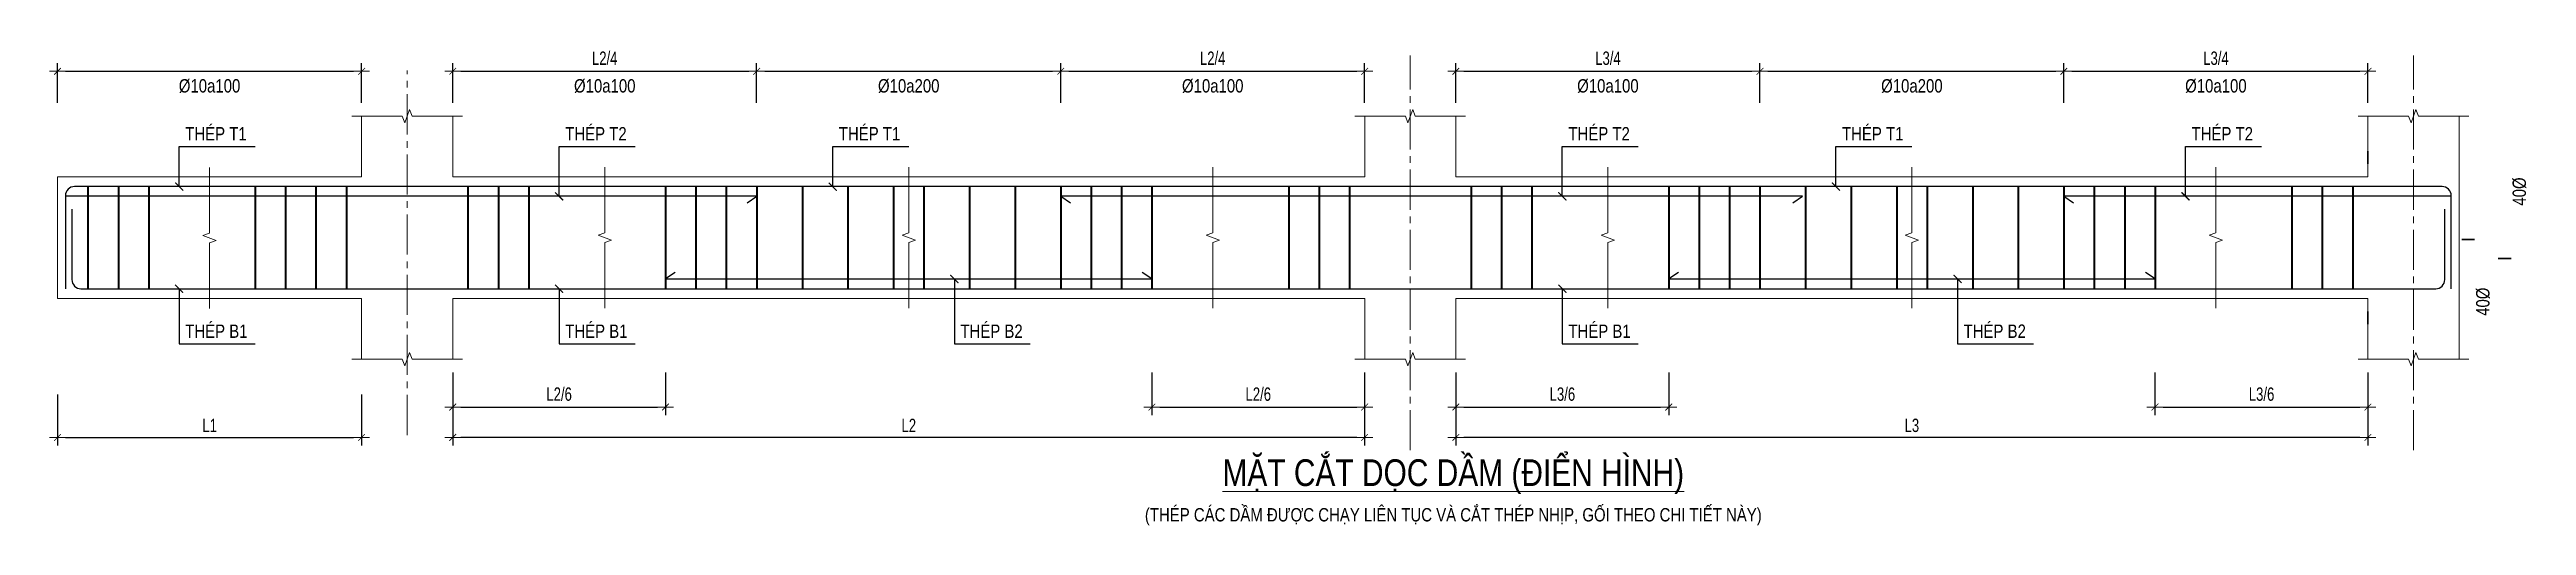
# Model space of a CAD drawing. Header units: millimetres. Extents: x 0 to 256521, y -18667 to 27271.
# Drawn here: x 223181 to 234755, y -2574 to -348 of the extents above; entities that cross this region are included whole.
import ezdxf
from ezdxf.enums import TextEntityAlignment as Align

# ---------------------------------------------------------------- set-up
doc = ezdxf.new("R2010")
doc.units = ezdxf.units.MM
doc.linetypes.add('CENTER2', pattern=[1.125, 0.75, -0.125, 0.125, -0.125])
doc.layers.get('Defpoints').update_dxf_attribs({"color": 151, "lineweight": 9})
for name, color, linetype, lineweight in [('NDC_S_AXIS', 5, 'CENTER2', 13), ('NDC_S_CONTINUOUS', 3, 'Continuous', 20), ('NDC_S_DIM', 1, 'Continuous', 15), ('NDC_S_STIRRUP', 4, 'Continuous', 40), ('NDC_S_THIN LINE', 8, 'Continuous', 9), ('NDC_S_VN TEXT', 7, 'Continuous', 20)]:
    doc.layers.add(name, color=color, linetype=linetype, lineweight=lineweight)
doc.layers.add('S-DIM', color=96, linetype='Continuous')
doc.layers.add('S-REIN', color=1, linetype='Continuous')
doc.styles.add('NDC_DIM', font='', dxfattribs={"width": 0.75})
doc.styles.add('NDC_VIE TXT', font='arial.ttf', dxfattribs={"width": 0.8})
doc.styles.get('NDC_DIM').set_extended_font_data('Dotum')
doc.dimstyles.new('NDC_dim_25', dxfattribs={"dimscale": 25, "dimtxt": 2.5, "dimasz": 1.5, "dimexe": 1.5, "dimexo": 2.5, "dimgap": 1, "dimtad": 1, "dimdec": 0, "dimzin": 0, "dimdsep": 46, "dimtxsty": 'NDC_DIM', "dimblk": 'DIMMARK', "dimcen": 0.09, "dimdle": 1.2, "dimclrd": 1, "dimclre": 1, "dimclrt": 3, "dimadec": 0, "dimazin": 0, "dimtfac": 1, "dimtdec": 0, "dimtix": 1, "dimtofl": 0, "dimtmove": 0, "dimatfit": 3, "dimfxl": 8, "dimfxlon": 1, "dimtolj": 1, "dimtzin": 0, "dimarcsym": 0})

msp = doc.modelspace()

# ---------------------------------------------------------------- texts
at = {"layer": 'NDC_S_VN TEXT', "style": 'NDC_VIE TXT', "width": 0.8}
for s, height, p in [('%%C10a100', 62.5, (223928.6, -549.1)), ('%%C10a100', 62.5, (225775.2, -549.1)), ('%%C10a200', 62.5, (227195.6, -549.1)), ('%%C10a100', 62.5, (228616.1, -549.1)), ('%%C10a100', 62.5, (230462.7, -549.1)), ('%%C10a200', 62.5, (231883.1, -549.1)), ('%%C10a100', 62.5, (233303.6, -549.1)), ('%%UMẶT CẮT DỌC DẦM (ĐIỂN HÌNH)', 125, (229740.2, -2389.4)), ('(THÉP CÁC DẦM ĐƯỢC CHẠY LIÊN TỤC VÀ CẮT THÉP NHỊP, GỐI THEO CHI TIẾT NÀY)', 62.5, (229740.2, -2555.1))]:
    msp.add_text(s, height=height, dxfattribs=at).set_placement(p, align=Align.CENTER)
for s, p in [('THÉP T1', (223814.9, -773.2)), ('THÉP T2', (225590.5, -773.2)), ('THÉP T1', (226868.9, -773.2)), ('THÉP T2', (230278, -773.2)), ('THÉP T1', (231556.4, -773.2)), ('THÉP T2', (233189.9, -773.2)), ('THÉP B1', (223814.9, -1696.5)), ('THÉP B1', (225590.5, -1696.5)), ('THÉP B2', (227437.1, -1696.5)), ('THÉP B1', (230278, -1696.5)), ('THÉP B2', (232124.6, -1696.5))]:
    msp.add_text(s, height=62.5, dxfattribs=at).set_placement(p)
for p in [(234752.4, -1078), (234582, -1593.4)]:
    msp.add_text('40%%C', height=62.5, rotation=90, dxfattribs=at).set_placement(p)

# ---------------------------------------------------------------- blocks, each defined once
blk = doc.blocks.new('DIMMARK')
at = {"layer": 'NDC_S_DIM', "color": 1}
blk.add_line((-1.5, 0), (1, 0), dxfattribs=at)
at = {"layer": 'NDC_S_DIM', "color": 2, "const_width": 0.1}
blk.add_lwpolyline([(-0.42, -0.42), (0.42, 0.42)], dxfattribs=at)
blk = doc.blocks.new('*D225')
at = {"layer": 'Defpoints', "color": 0, "transparency": 16777216}
for p in [(225065, -1796), (229326, -1796), (225065, -2162)]:
    blk.add_point(p, dxfattribs=at)
at = {"layer": 'NDC_S_DIM', "color": 1, "lineweight": -2, "transparency": 16777216}
for p, q in [((225065, -1962), (225065, -2200)), ((229326, -1962), (229326, -2200)), ((229289, -2162), (225102, -2162))]:
    blk.add_line(p, q, dxfattribs=at)
at = {"layer": 'NDC_S_DIM', "color": 1, "lineweight": -2, "transparency": 16777216, "xscale": 37.5, "yscale": 37.5, "zscale": 37.5, "rotation": 180}
blk.add_blockref('DIMMARK', (225065, -2162), dxfattribs=at)
at = {"layer": 'NDC_S_DIM', "color": 1, "lineweight": -2, "transparency": 16777216, "xscale": 37.5, "yscale": 37.5, "zscale": 37.5}
blk.add_blockref('DIMMARK', (229326, -2162), dxfattribs=at)
at = {"layer": 'NDC_S_DIM', "color": 3, "transparency": 16777216, "insert": (227196, -2106), "char_height": 62.5, "attachment_point": 5, "style": 'NDC_DIM'}
blk.add_mtext('\\A1;L2', dxfattribs=at)
blk = doc.blocks.new('*D226')
at = {"layer": 'Defpoints', "color": 0, "transparency": 16777216}
for p in [(223218, -1796), (224639, -1796), (224639, -2162)]:
    blk.add_point(p, dxfattribs=at)
at = {"layer": 'NDC_S_DIM', "color": 1, "lineweight": -2, "transparency": 16777216}
for p, q in [((223218, -1962), (223218, -2200)), ((224639, -1962), (224639, -2200)), ((223256, -2162), (224601, -2162))]:
    blk.add_line(p, q, dxfattribs=at)
at = {"layer": 'NDC_S_DIM', "color": 1, "lineweight": -2, "transparency": 16777216, "xscale": 37.5, "yscale": 37.5, "zscale": 37.5, "rotation": 180}
blk.add_blockref('DIMMARK', (223218, -2162), dxfattribs=at)
at = {"layer": 'NDC_S_DIM', "color": 1, "lineweight": -2, "transparency": 16777216, "xscale": 37.5, "yscale": 37.5, "zscale": 37.5}
blk.add_blockref('DIMMARK', (224639, -2162), dxfattribs=at)
at = {"layer": 'NDC_S_DIM', "color": 3, "transparency": 16777216, "insert": (223929, -2106), "char_height": 62.5, "attachment_point": 5, "style": 'NDC_DIM'}
blk.add_mtext('\\A1;L1', dxfattribs=at)
blk = doc.blocks.new('*D227')
at = {"layer": 'Defpoints', "color": 0, "transparency": 16777216}
for p in [(226485, -450), (225065, -660), (226485, -660)]:
    blk.add_point(p, dxfattribs=at)
at = {"layer": 'NDC_S_DIM', "color": 1, "lineweight": -2, "transparency": 16777216}
for p, q in [((225065, -597), (225065, -412)), ((225102, -450), (226448, -450)), ((226485, -597), (226485, -412))]:
    blk.add_line(p, q, dxfattribs=at)
at = {"layer": 'NDC_S_DIM', "color": 1, "lineweight": -2, "transparency": 16777216, "xscale": 37.5, "yscale": 37.5, "zscale": 37.5, "rotation": 180}
blk.add_blockref('DIMMARK', (225065, -450), dxfattribs=at)
at = {"layer": 'NDC_S_DIM', "color": 1, "lineweight": -2, "transparency": 16777216, "xscale": 37.5, "yscale": 37.5, "zscale": 37.5}
blk.add_blockref('DIMMARK', (226485, -450), dxfattribs=at)
at = {"layer": 'NDC_S_DIM', "color": 3, "transparency": 16777216, "insert": (225775, -389), "char_height": 62.5, "attachment_point": 5, "style": 'NDC_DIM'}
blk.add_mtext('\\A1;L2/4', dxfattribs=at)
blk = doc.blocks.new('*D228')
at = {"layer": 'Defpoints', "color": 0, "transparency": 16777216}
for p in [(229326, -450), (227906, -660), (229326, -660)]:
    blk.add_point(p, dxfattribs=at)
at = {"layer": 'NDC_S_DIM', "color": 1, "lineweight": -2, "transparency": 16777216}
for p, q in [((227906, -597), (227906, -412)), ((227943, -450), (229289, -450)), ((229326, -597), (229326, -412))]:
    blk.add_line(p, q, dxfattribs=at)
at = {"layer": 'NDC_S_DIM', "color": 1, "lineweight": -2, "transparency": 16777216, "xscale": 37.5, "yscale": 37.5, "zscale": 37.5, "rotation": 180}
blk.add_blockref('DIMMARK', (227906, -450), dxfattribs=at)
at = {"layer": 'NDC_S_DIM', "color": 1, "lineweight": -2, "transparency": 16777216, "xscale": 37.5, "yscale": 37.5, "zscale": 37.5}
blk.add_blockref('DIMMARK', (229326, -450), dxfattribs=at)
at = {"layer": 'NDC_S_DIM', "color": 3, "transparency": 16777216, "insert": (228616, -389), "char_height": 62.5, "attachment_point": 5, "style": 'NDC_DIM'}
blk.add_mtext('\\A1;L2/4', dxfattribs=at)
blk = doc.blocks.new('*D229')
at = {"layer": 'Defpoints', "color": 0, "transparency": 16777216}
for p in [(227906, -450), (226485, -660), (227906, -660)]:
    blk.add_point(p, dxfattribs=at)
at = {"layer": 'NDC_S_DIM', "color": 1, "lineweight": -2, "transparency": 16777216}
for p, q in [((226485, -597), (226485, -412)), ((226523, -450), (227868, -450)), ((227906, -597), (227906, -412))]:
    blk.add_line(p, q, dxfattribs=at)
at = {"layer": 'NDC_S_DIM', "color": 1, "lineweight": -2, "transparency": 16777216, "xscale": 37.5, "yscale": 37.5, "zscale": 37.5, "rotation": 180}
blk.add_blockref('DIMMARK', (226485, -450), dxfattribs=at)
at = {"layer": 'NDC_S_DIM', "color": 1, "lineweight": -2, "transparency": 16777216, "xscale": 37.5, "yscale": 37.5, "zscale": 37.5}
blk.add_blockref('DIMMARK', (227906, -450), dxfattribs=at)
blk = doc.blocks.new('*D230')
at = {"layer": 'Defpoints', "color": 0, "transparency": 16777216}
for p in [(224639, -450), (223218, -660), (224639, -660)]:
    blk.add_point(p, dxfattribs=at)
at = {"layer": 'NDC_S_DIM', "color": 1, "lineweight": -2, "transparency": 16777216}
for p, q in [((223218, -597), (223218, -412)), ((223256, -450), (224601, -450)), ((224639, -597), (224639, -412))]:
    blk.add_line(p, q, dxfattribs=at)
at = {"layer": 'NDC_S_DIM', "color": 1, "lineweight": -2, "transparency": 16777216, "xscale": 37.5, "yscale": 37.5, "zscale": 37.5, "rotation": 180}
blk.add_blockref('DIMMARK', (223218, -450), dxfattribs=at)
at = {"layer": 'NDC_S_DIM', "color": 1, "lineweight": -2, "transparency": 16777216, "xscale": 37.5, "yscale": 37.5, "zscale": 37.5}
blk.add_blockref('DIMMARK', (224639, -450), dxfattribs=at)
blk = doc.blocks.new('*D231')
at = {"layer": 'Defpoints', "color": 0, "transparency": 16777216}
for p in [(225065, -1796), (226059, -1796), (226059, -2020)]:
    blk.add_point(p, dxfattribs=at)
at = {"layer": 'NDC_S_DIM', "color": 1, "lineweight": -2, "transparency": 16777216}
for p, q in [((225065, -1858), (225065, -2058)), ((226059, -1858), (226059, -2058)), ((225102, -2020), (226022, -2020))]:
    blk.add_line(p, q, dxfattribs=at)
at = {"layer": 'NDC_S_DIM', "color": 1, "lineweight": -2, "transparency": 16777216, "xscale": 37.5, "yscale": 37.5, "zscale": 37.5, "rotation": 180}
blk.add_blockref('DIMMARK', (225065, -2020), dxfattribs=at)
at = {"layer": 'NDC_S_DIM', "color": 1, "lineweight": -2, "transparency": 16777216, "xscale": 37.5, "yscale": 37.5, "zscale": 37.5}
blk.add_blockref('DIMMARK', (226059, -2020), dxfattribs=at)
at = {"layer": 'NDC_S_DIM', "color": 3, "transparency": 16777216, "insert": (225562, -1960), "char_height": 62.5, "attachment_point": 5, "style": 'NDC_DIM'}
blk.add_mtext('\\A1;L2/6', dxfattribs=at)
blk = doc.blocks.new('*D232')
at = {"layer": 'Defpoints', "color": 0, "transparency": 16777216}
for p in [(228332, -1796), (229326, -1796), (229326, -2020)]:
    blk.add_point(p, dxfattribs=at)
at = {"layer": 'NDC_S_DIM', "color": 1, "lineweight": -2, "transparency": 16777216}
for p, q in [((228332, -1858), (228332, -2058)), ((229326, -1858), (229326, -2058)), ((228369, -2020), (229289, -2020))]:
    blk.add_line(p, q, dxfattribs=at)
at = {"layer": 'NDC_S_DIM', "color": 1, "lineweight": -2, "transparency": 16777216, "xscale": 37.5, "yscale": 37.5, "zscale": 37.5, "rotation": 180}
blk.add_blockref('DIMMARK', (228332, -2020), dxfattribs=at)
at = {"layer": 'NDC_S_DIM', "color": 1, "lineweight": -2, "transparency": 16777216, "xscale": 37.5, "yscale": 37.5, "zscale": 37.5}
blk.add_blockref('DIMMARK', (229326, -2020), dxfattribs=at)
at = {"layer": 'NDC_S_DIM', "color": 3, "transparency": 16777216, "insert": (228829, -1960), "char_height": 62.5, "attachment_point": 5, "style": 'NDC_DIM'}
blk.add_mtext('\\A1;L2/6', dxfattribs=at)
blk = doc.blocks.new('*D233')
at = {"layer": 'Defpoints', "color": 0, "transparency": 16777216}
for p in [(229752, -1796), (234014, -1796), (229752, -2162)]:
    blk.add_point(p, dxfattribs=at)
at = {"layer": 'NDC_S_DIM', "color": 1, "lineweight": -2, "transparency": 16777216}
for p, q in [((229752, -1962), (229752, -2200)), ((234014, -1962), (234014, -2200)), ((233976, -2162), (229790, -2162))]:
    blk.add_line(p, q, dxfattribs=at)
at = {"layer": 'NDC_S_DIM', "color": 1, "lineweight": -2, "transparency": 16777216, "xscale": 37.5, "yscale": 37.5, "zscale": 37.5, "rotation": 180}
blk.add_blockref('DIMMARK', (229752, -2162), dxfattribs=at)
at = {"layer": 'NDC_S_DIM', "color": 1, "lineweight": -2, "transparency": 16777216, "xscale": 37.5, "yscale": 37.5, "zscale": 37.5}
blk.add_blockref('DIMMARK', (234014, -2162), dxfattribs=at)
at = {"layer": 'NDC_S_DIM', "color": 3, "transparency": 16777216, "insert": (231883, -2106), "char_height": 62.5, "attachment_point": 5, "style": 'NDC_DIM'}
blk.add_mtext('\\A1;L3', dxfattribs=at)
blk = doc.blocks.new('*D234')
at = {"layer": 'Defpoints', "color": 0, "transparency": 16777216}
for p in [(231173, -450), (229752, -660), (231173, -660)]:
    blk.add_point(p, dxfattribs=at)
at = {"layer": 'NDC_S_DIM', "color": 1, "lineweight": -2, "transparency": 16777216}
for p, q in [((229752, -597), (229752, -412)), ((229790, -450), (231135, -450)), ((231173, -597), (231173, -412))]:
    blk.add_line(p, q, dxfattribs=at)
at = {"layer": 'NDC_S_DIM', "color": 1, "lineweight": -2, "transparency": 16777216, "xscale": 37.5, "yscale": 37.5, "zscale": 37.5, "rotation": 180}
blk.add_blockref('DIMMARK', (229752, -450), dxfattribs=at)
at = {"layer": 'NDC_S_DIM', "color": 1, "lineweight": -2, "transparency": 16777216, "xscale": 37.5, "yscale": 37.5, "zscale": 37.5}
blk.add_blockref('DIMMARK', (231173, -450), dxfattribs=at)
at = {"layer": 'NDC_S_DIM', "color": 3, "transparency": 16777216, "insert": (230463, -389), "char_height": 62.5, "attachment_point": 5, "style": 'NDC_DIM'}
blk.add_mtext('\\A1;L3/4', dxfattribs=at)
blk = doc.blocks.new('*D235')
at = {"layer": 'Defpoints', "color": 0, "transparency": 16777216}
for p in [(234014, -450), (232593, -660), (234014, -660)]:
    blk.add_point(p, dxfattribs=at)
at = {"layer": 'NDC_S_CONTINUOUS', "color": 1, "lineweight": -2, "transparency": 16777216}
for p, q in [((232593, -597), (232593, -412)), ((232631, -450), (233976, -450)), ((234014, -597), (234014, -412))]:
    blk.add_line(p, q, dxfattribs=at)
at = {"layer": 'NDC_S_CONTINUOUS', "color": 1, "lineweight": -2, "transparency": 16777216, "xscale": 37.5, "yscale": 37.5, "zscale": 37.5, "rotation": 180}
blk.add_blockref('DIMMARK', (232593, -450), dxfattribs=at)
at = {"layer": 'NDC_S_CONTINUOUS', "color": 1, "lineweight": -2, "transparency": 16777216, "xscale": 37.5, "yscale": 37.5, "zscale": 37.5}
blk.add_blockref('DIMMARK', (234014, -450), dxfattribs=at)
at = {"layer": 'NDC_S_CONTINUOUS', "color": 3, "transparency": 16777216, "insert": (233304, -389), "char_height": 62.5, "attachment_point": 5, "style": 'NDC_DIM'}
blk.add_mtext('\\A1;L3/4', dxfattribs=at)
blk = doc.blocks.new('*D236')
at = {"layer": 'Defpoints', "color": 0, "transparency": 16777216}
for p in [(232593, -450), (231173, -660), (232593, -660)]:
    blk.add_point(p, dxfattribs=at)
at = {"layer": 'NDC_S_DIM', "color": 1, "lineweight": -2, "transparency": 16777216}
for p, q in [((231173, -597), (231173, -412)), ((231210, -450), (232556, -450)), ((232593, -597), (232593, -412))]:
    blk.add_line(p, q, dxfattribs=at)
at = {"layer": 'NDC_S_DIM', "color": 1, "lineweight": -2, "transparency": 16777216, "xscale": 37.5, "yscale": 37.5, "zscale": 37.5, "rotation": 180}
blk.add_blockref('DIMMARK', (231173, -450), dxfattribs=at)
at = {"layer": 'NDC_S_DIM', "color": 1, "lineweight": -2, "transparency": 16777216, "xscale": 37.5, "yscale": 37.5, "zscale": 37.5}
blk.add_blockref('DIMMARK', (232593, -450), dxfattribs=at)
blk = doc.blocks.new('*D237')
at = {"layer": 'Defpoints', "color": 0, "transparency": 16777216}
for p in [(229752, -1796), (230747, -1796), (230747, -2020)]:
    blk.add_point(p, dxfattribs=at)
at = {"layer": 'NDC_S_DIM', "color": 1, "lineweight": -2, "transparency": 16777216}
for p, q in [((229752, -1858), (229752, -2058)), ((230747, -1858), (230747, -2058)), ((229790, -2020), (230709, -2020))]:
    blk.add_line(p, q, dxfattribs=at)
at = {"layer": 'NDC_S_DIM', "color": 1, "lineweight": -2, "transparency": 16777216, "xscale": 37.5, "yscale": 37.5, "zscale": 37.5, "rotation": 180}
blk.add_blockref('DIMMARK', (229752, -2020), dxfattribs=at)
at = {"layer": 'NDC_S_DIM', "color": 1, "lineweight": -2, "transparency": 16777216, "xscale": 37.5, "yscale": 37.5, "zscale": 37.5}
blk.add_blockref('DIMMARK', (230747, -2020), dxfattribs=at)
at = {"layer": 'NDC_S_DIM', "color": 3, "transparency": 16777216, "insert": (230250, -1960), "char_height": 62.5, "attachment_point": 5, "style": 'NDC_DIM'}
blk.add_mtext('\\A1;L3/6', dxfattribs=at)
blk = doc.blocks.new('*D238')
at = {"layer": 'Defpoints', "color": 0, "transparency": 16777216}
for p in [(233019, -1796), (234014, -1796), (234014, -2020)]:
    blk.add_point(p, dxfattribs=at)
at = {"layer": 'NDC_S_DIM', "color": 1, "lineweight": -2, "transparency": 16777216}
for p, q in [((233019, -1858), (233019, -2058)), ((234014, -1858), (234014, -2058)), ((233057, -2020), (233976, -2020))]:
    blk.add_line(p, q, dxfattribs=at)
at = {"layer": 'NDC_S_DIM', "color": 1, "lineweight": -2, "transparency": 16777216, "xscale": 37.5, "yscale": 37.5, "zscale": 37.5, "rotation": 180}
blk.add_blockref('DIMMARK', (233019, -2020), dxfattribs=at)
at = {"layer": 'NDC_S_DIM', "color": 1, "lineweight": -2, "transparency": 16777216, "xscale": 37.5, "yscale": 37.5, "zscale": 37.5}
blk.add_blockref('DIMMARK', (234014, -2020), dxfattribs=at)
at = {"layer": 'NDC_S_DIM', "color": 3, "transparency": 16777216, "insert": (233517, -1960), "char_height": 62.5, "attachment_point": 5, "style": 'NDC_DIM'}
blk.add_mtext('\\A1;L3/6', dxfattribs=at)
blk = doc.blocks.new('*U216')
at = {"layer": 'S-DIM', "color": 161}
blk.add_lwpolyline([(1195, 1619, 0, 30, 0), (1077, 1619, 0, 0, 0), (50, 1619, 0, 0, 0.414214), (0, 1569, 0, 0, 0), (0, 90, 30, 0, 0), (0, 0, 0, 0, 0)], format="xyseb", dxfattribs=at)
for points in [[(1195, 1694), (1195, 1544)], [(-75, 0), (75, 0)]]:
    blk.add_lwpolyline(points, close=True, dxfattribs=at)
blk = doc.blocks.new('*U215')
at = {"layer": 'S-DIM', "color": 161}
blk.add_lwpolyline([(926, 1187, 0, 30, 0), (809, 1187, 0, 0, 0), (50, 1187, 0, 0, 0.414214), (0, 1137, 0, 0, 0), (0, 90, 30, 0, 0), (0, 0, 0, 0, 0)], format="xyseb", dxfattribs=at)
for points in [[(926, 1262), (926, 1112)], [(-75, 0), (75, 0)]]:
    blk.add_lwpolyline(points, close=True, dxfattribs=at)

# ---------------------------------------------------------------- dimensions: what is measured, and where the dimension line sits
at = {"layer": 'NDC_S_CONTINUOUS'}
dim = msp.add_linear_dim(base=(234013.8, -449.7), p1=(232593.3, -659.6), p2=(234013.8, -659.6), text='L3/4', dimstyle='NDC_dim_25', dxfattribs=at)
dim.commit()
dim.dimension.update_dxf_attribs({"geometry": '*D235', "text_midpoint": (233303.6, -389)})
at = {"layer": 'NDC_S_DIM'}
for base, p1, p2, text, picture, middle in [((224638.8, -449.7), (223218.3, -659.6), (224638.8, -659.6), ' ', '*D230', (223928.6, -449.7)), ((226485.4, -449.7), (225064.9, -659.6), (226485.4, -659.6), 'L2/4', '*D227', (225775.2, -389)), ((227905.8, -449.7), (226485.4, -659.6), (227905.8, -659.6), ' ', '*D229', (227195.6, -449.7)), ((229326.3, -449.7), (227905.8, -659.6), (229326.3, -659.6), 'L2/4', '*D228', (228616.1, -389)), ((231172.9, -449.7), (229752.4, -659.6), (231172.9, -659.6), 'L3/4', '*D234', (230462.7, -389)), ((232593.3, -449.7), (231172.9, -659.6), (232593.3, -659.6), ' ', '*D236', (231883.1, -449.7)), ((224638.8, -2162.3), (223218.3, -1796), (224638.8, -1796), 'L1', '*D226', (223928.6, -2106)), ((226059.3, -2020.3), (225064.9, -1796), (226059.3, -1796), 'L2/6', '*D231', (225562.1, -1959.5)), ((229326.3, -2020.3), (228332, -1796), (229326.3, -1796), 'L2/6', '*D232', (228829.1, -1959.5)), ((230746.8, -2020.3), (229752.4, -1796), (230746.8, -1796), 'L3/6', '*D237', (230249.6, -1959.5)), ((234013.8, -2020.3), (233019.5, -1796), (234013.8, -1796), 'L3/6', '*D238', (233516.6, -1959.5))]:
    dim = msp.add_linear_dim(base=base, p1=p1, p2=p2, text=text, dimstyle='NDC_dim_25', dxfattribs=at)
    dim.commit()
    dim.dimension.update_dxf_attribs({"geometry": picture, "text_midpoint": middle})
for base, p1, p2, text, picture, middle in [((225064.9, -2162.3), (229326.3, -1796), (225064.9, -1796), 'L2', '*D225', (227195.6, -2106)), ((229752.4, -2162.3), (234013.8, -1796), (229752.4, -1796), 'L3', '*D233', (231883.1, -2106))]:
    dim = msp.add_linear_dim(base=base, p1=p1, p2=p2, angle=180, text=text, dimstyle='NDC_dim_25', dxfattribs=at)
    dim.commit()
    dim.dimension.update_dxf_attribs({"geometry": picture, "text_midpoint": middle})

# ---------------------------------------------------------------- linework, layer by layer
at = {"layer": 'NDC_S_AXIS', "ltscale": 250}
for p, q in [((224851.9, -2151.1), (224851.9, -446.5)), ((229539.4, -2222.1), (229539.4, -375.5)), ((234226.9, -2222.1), (234226.9, -375.5))]:
    msp.add_line(p, q, dxfattribs=at)
at = {"layer": 'NDC_S_CONTINUOUS'}
for points in [[(224638.8, -1796), (224638.8, -1511.9), (223218.3, -1511.9), (223218.3, -943.7), (224638.8, -943.7), (224638.8, -659.6)], [(229326.3, -659.6), (229326.3, -943.7), (225064.9, -943.7), (225064.9, -659.6)], [(234013.8, -659.6), (234013.8, -943.7), (229752.4, -943.7), (229752.4, -659.6)], [(234439.9, -659.6), (234439.9, -1796)], [(229326.3, -1796), (229326.3, -1511.9), (225064.9, -1511.9), (225064.9, -1796)], [(234013.8, -1796), (234013.8, -1511.9), (229752.4, -1511.9), (229752.4, -1796)]]:
    msp.add_lwpolyline(points, dxfattribs=at)
at = {"layer": 'NDC_S_DIM'}
for points in [[(224593.3, -659.6), (224829.1, -659.6), (224840.5, -690.8), (224863.2, -628.4), (224874.6, -659.6), (225110.4, -659.6)], [(229280.8, -659.6), (229516.6, -659.6), (229528, -690.8), (229550.7, -628.4), (229562.1, -659.6), (229797.9, -659.6)], [(233968.3, -659.6), (234204.1, -659.6), (234215.5, -690.8), (234238.2, -628.4), (234249.6, -659.6), (234485.4, -659.6)], [(223928.6, -900.1), (223928.6, -1207), (223897.3, -1218.3), (223959.8, -1241.1), (223928.6, -1252.4), (223928.6, -1559.3)], [(225775.2, -898.2), (225775.2, -1205.1), (225743.9, -1216.4), (225806.4, -1239.2), (225775.2, -1250.5), (225775.2, -1557.4)], [(227195.6, -898.2), (227195.6, -1205.1), (227164.4, -1216.4), (227226.8, -1239.2), (227195.6, -1250.5), (227195.6, -1557.4)], [(228616.1, -898.2), (228616.1, -1205.1), (228584.8, -1216.4), (228647.3, -1239.2), (228616.1, -1250.5), (228616.1, -1557.4)], [(230462.7, -898.2), (230462.7, -1205.1), (230431.4, -1216.4), (230493.9, -1239.2), (230462.7, -1250.5), (230462.7, -1557.4)], [(231883.1, -898.2), (231883.1, -1205.1), (231851.9, -1216.4), (231914.3, -1239.2), (231883.1, -1250.5), (231883.1, -1557.4)], [(233303.6, -898.2), (233303.6, -1205.1), (233272.3, -1216.4), (233334.8, -1239.2), (233303.6, -1250.5), (233303.6, -1557.4)], [(224593.3, -1796), (224829.1, -1796), (224840.5, -1827.2), (224863.2, -1764.7), (224874.6, -1796), (225110.4, -1796)], [(229280.8, -1796), (229516.6, -1796), (229528, -1827.2), (229550.7, -1764.7), (229562.1, -1796), (229797.9, -1796)], [(233968.3, -1796), (234204.1, -1796), (234215.5, -1827.2), (234238.2, -1764.7), (234249.6, -1796), (234485.4, -1796)]]:
    msp.add_lwpolyline(points, dxfattribs=at)
at = {"layer": 'NDC_S_STIRRUP', "ltscale": 37.5}
for p, q in [((223360.4, -989.2), (223360.4, -1466.6)), ((223502.4, -989.2), (223502.4, -1466.6)), ((223644.5, -989.2), (223644.5, -1466.6)), ((224141.6, -989.2), (224141.6, -1466.6)), ((224283.7, -989.2), (224283.7, -1466.6)), ((224425.7, -989.2), (224425.7, -1466.6)), ((224567.8, -989.2), (224567.8, -1466.6)), ((225136, -989.2), (225136, -1466.6)), ((225278, -989.2), (225278, -1466.6)), ((225420, -989.2), (225420, -1466.6)), ((226059.3, -989.2), (226059.3, -1466.6)), ((226201.3, -989.2), (226201.3, -1466.6)), ((226343.3, -989.2), (226343.3, -1466.6)), ((226485.4, -989.2), (226485.4, -1466.6)), ((226698.5, -989.2), (226698.5, -1466.6)), ((226911.5, -989.2), (226911.5, -1466.6)), ((227124.6, -989.2), (227124.6, -1466.6)), ((227266.6, -989.2), (227266.6, -1466.6)), ((227479.7, -989.2), (227479.7, -1466.6)), ((227692.8, -989.2), (227692.8, -1466.6)), ((227905.8, -989.2), (227905.8, -1466.6)), ((228047.9, -989.2), (228047.9, -1466.6)), ((228189.9, -989.2), (228189.9, -1466.6)), ((228332, -989.2), (228332, -1466.6)), ((228971.2, -989.2), (228971.2, -1466.6)), ((229113.2, -989.2), (229113.2, -1466.6)), ((229255.3, -989.2), (229255.3, -1466.6)), ((229823.5, -989.2), (229823.5, -1466.6)), ((229965.5, -989.2), (229965.5, -1466.6)), ((230107.5, -989.2), (230107.5, -1466.6)), ((230746.8, -989.2), (230746.8, -1466.6)), ((230888.8, -989.2), (230888.8, -1466.6)), ((231030.8, -989.2), (231030.8, -1466.6)), ((231172.9, -989.2), (231172.9, -1466.6)), ((231386, -989.2), (231386, -1466.6)), ((231599, -989.2), (231599, -1466.6)), ((231812.1, -989.2), (231812.1, -1466.6)), ((231954.1, -989.2), (231954.1, -1466.6)), ((232167.2, -989.2), (232167.2, -1466.6)), ((232380.3, -989.2), (232380.3, -1466.6)), ((232593.3, -989.2), (232593.3, -1466.6)), ((232735.4, -989.2), (232735.4, -1466.6)), ((232877.4, -989.2), (232877.4, -1466.6)), ((233019.5, -989.2), (233019.5, -1466.6)), ((233658.7, -989.2), (233658.7, -1466.6)), ((233800.7, -989.2), (233800.7, -1466.6)), ((233942.8, -989.2), (233942.8, -1466.6))]:
    msp.add_line(p, q, dxfattribs=at)
at = {"layer": 'S-REIN', "ltscale": 100}
for points in [[(234403.6, -1466.6), (234403.6, -1031.8, 0.4142136), (234360.9, -989.2), (223297.3, -989.2, 0.4142136), (223254.7, -1031.8), (223254.7, -1466.6)], [(223285, -1095), (223285, -1424, 0.4142136), (223327.6, -1466.6), (234330.6, -1466.6, 0.4142136), (234373.2, -1424), (234373.2, -1095)]]:
    msp.add_lwpolyline(points, format="xyb", dxfattribs=at)
for points in [[(226439.9, -1065), (226485.4, -1034.6), (223254.7, -1034.6)], [(231326.7, -1065), (231372.2, -1034.6), (227905.8, -1034.6), (227951.3, -1065)], [(234403.6, -1034.6), (232593.3, -1034.6), (232638.8, -1065)], [(226104.7, -1390.8), (226059.3, -1421.1), (228332, -1421.1), (228286.5, -1390.8)], [(230792.2, -1390.8), (230746.8, -1421.1), (233019.5, -1421.1), (232974, -1390.8)]]:
    msp.add_lwpolyline(points, dxfattribs=at)

# ---------------------------------------------------------------- block references
at = {"layer": 'NDC_S_CONTINUOUS', "yscale": 0.3947807171835657, "rotation": 270}
for name, p, xscale, zscale in [('*U216', (234013.8, -852.9), 0.3947807171835657, 0.3947807171835657), ('*U215', (234013.8, -1602.8), -0.3947807171835657, 0.3947807171836755)]:
    msp.add_blockref(name, p, dxfattribs=dict(at, xscale=xscale, zscale=zscale))

msp.set_redraw_order([(e.dxf.handle, doc.entitydb.next_handle()) for e in msp.query("TEXT MTEXT ATTDEF DIMENSION ARC_DIMENSION")])  # texts and dimensions are drawn at this point

# ---------------------------------------------------------------- leaders
at = {"layer": 'NDC_S_THIN LINE'}
for points in [[(223786.5, -989.2), (223786.5, -801.7), (224141.6, -801.7)], [(225562.1, -1034.6), (225562.1, -801.7), (225917.2, -801.7)], [(226840.5, -989.2), (226840.5, -801.7), (227195.6, -801.7)], [(230249.6, -1034.6), (230249.6, -801.7), (230604.7, -801.7)], [(231528, -989.2), (231528, -801.7), (231883.1, -801.7)], [(233161.5, -1034.6), (233161.5, -801.7), (233516.6, -801.7)], [(223786.5, -1466.6), (223786.5, -1724.9), (224141.6, -1724.9)], [(225562.1, -1466.6), (225562.1, -1724.9), (225917.2, -1724.9)], [(227408.7, -1421.1), (227408.7, -1724.9), (227763.8, -1724.9)], [(230249.6, -1466.6), (230249.6, -1724.9), (230604.7, -1724.9)], [(232096.2, -1421.1), (232096.2, -1724.9), (232451.3, -1724.9)]]:
    msp.add_leader(points, dimstyle='NDC_dim_25', override={"dimldrblk": 'ArchTick'}, dxfattribs=at)

doc.saveas('drawing.dxf')
